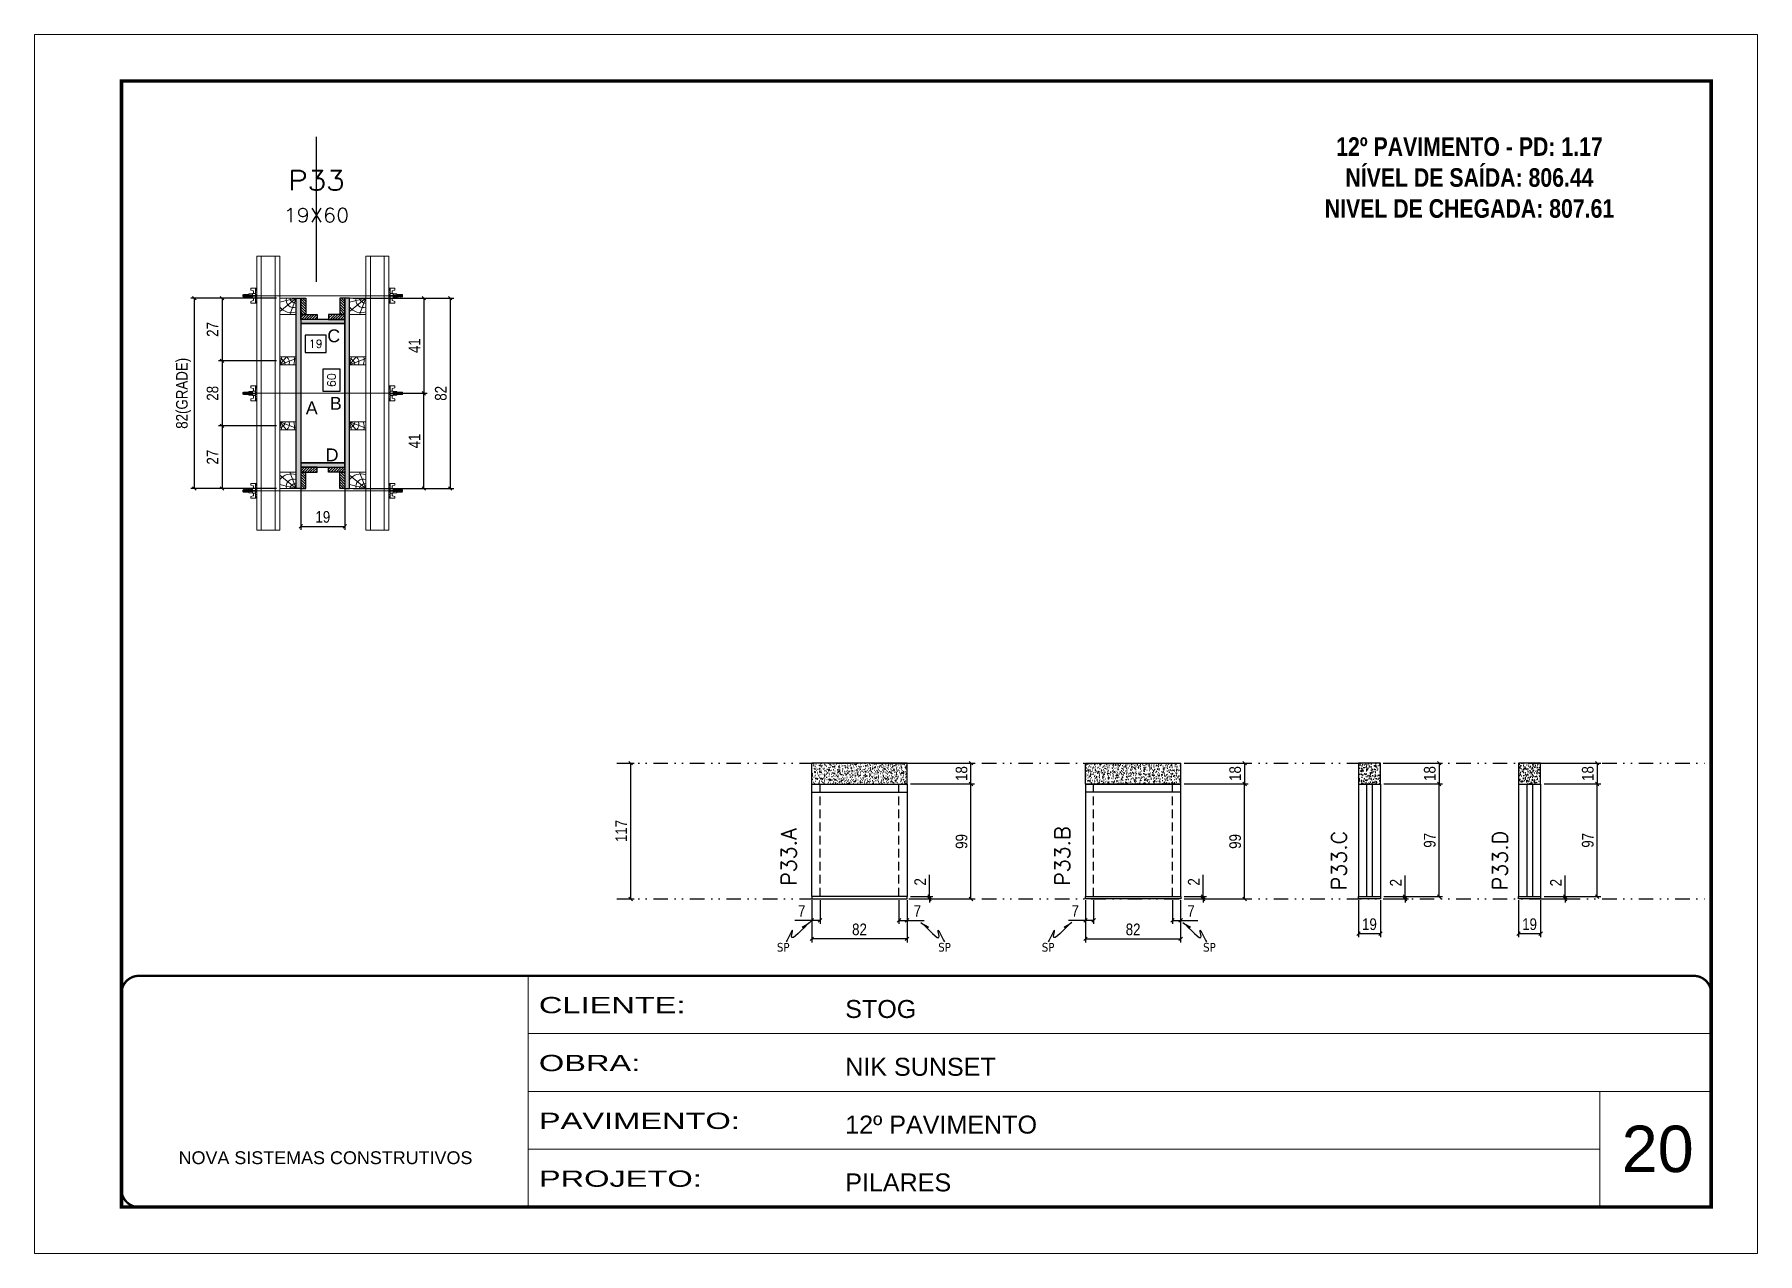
# Model space of a CAD drawing. Extents: x 808 to 7089, y -98 to 17032.
# Drawn here: x 5577 to 7062, y 11388 to 12438 of the extents above; entities that cross this region are included whole.
import ezdxf
from ezdxf.enums import TextEntityAlignment as Align

# ---------------------------------------------------------------- set-up
doc = ezdxf.new("R2010")
doc.units = 0
for name, pattern in [('CONTINUO', [0]), ('DASHED', [0.75, 0.5, -0.25]), ('DIVIDE2', [0.625, 0.25, -0.125, 0, -0.125, 0, -0.125]), ('HIDDEN', [0.375, 0.25, -0.125])]:
    doc.linetypes.add(name, pattern=pattern)
for name, color, linetype, lineweight in [('CARIMBO', 255, 'Continuous', 9), ('Folhas', 255, 'Continuous', 9), ('Hachura', 251, 'Continuous', 9), ('Madeira', 126, 'Continuous', 18), ('Perfil Metálico', 224, 'Continuous', 18), ('SARRAFO DE PRESSAO', 251, 'DASHED', 9), ('Texto Seção', 7, 'Continuous', 15)]:
    doc.layers.add(name, color=color, linetype=linetype, lineweight=lineweight)
for name, color, linetype in [('CHAPA', 1, 'Continuous'), ('COTA', 241, 'Continuous'), ('MEIO_PONT', 93, 'Continuous'), ('NOMENCLATURA', 7, 'Continuous'), ('Nível', 160, 'Continuous'), ('Painéis', 200, 'Continuous'), ('SARR_2.2x7', 40, 'Continuous'), ('SARRAFO', 251, 'Continuous'), ('Sarrafo de Pressão', 42, 'HIDDEN'), ('texto', 7, 'Continuous'), ('Texto de Titulo', 7, 'Continuous'), ('Texto Qtd Sarr', 242, 'Continuous'), ('TEXTO_GERAL', 7, 'Continuous')]:
    doc.layers.add(name, color=color, linetype=linetype)
doc.styles.add('ARIAL', font='arial.ttf')
doc.styles.add('COTA TECNICA', font='techl___.ttf', dxfattribs={"height": 10})
doc.styles.add('COTA TECNICA 2X', font='techl___.ttf', dxfattribs={"height": 10})
doc.styles.add('COTA TECNICA-50', font='techl___.ttf', dxfattribs={"height": 10})
doc.styles.add('REGUA-120', font='ROMANS.shx', dxfattribs={"height": 15})
doc.styles.add('ROMANC', font='techb___.ttf', dxfattribs={"height": 2.5})
doc.styles.add('ROMANS', font='romans.shx')
doc.styles.get("Standard").update_dxf_attribs({"font": 'arial.ttf'})
doc.styles.add('Tecnologia', font='')
doc.styles.get('Tecnologia').set_extended_font_data('Forgotten Futurist')
doc.dimstyles.new('COTA PAINEL-50', dxfattribs={"dimtxt": 10, "dimasz": 3, "dimexe": 3, "dimexo": 3, "dimgap": 3, "dimtad": 1, "dimdec": 1, "dimzin": 12, "dimdsep": 46, "dimtxsty": 'COTA TECNICA-50', "dimblk1": 'OBLIQUE', "dimblk2": 'OBLIQUE', "dimsah": 1, "dimcen": 0.9, "dimclrd": 4, "dimclre": 4, "dimclrt": 240, "dimadec": 1, "dimazin": 3, "dimtfac": 1, "dimtdec": 1, "dimtmove": 0, "dimatfit": 3, "dimfxl": 1, "dimtolj": 1, "dimtzin": 12, "dimarcsym": 0})
doc.dimstyles.new('PAINEL', dxfattribs={"dimtxt": 10, "dimasz": 3, "dimexe": 3, "dimexo": 3, "dimgap": 3, "dimtad": 1, "dimdec": 1, "dimzin": 12, "dimdsep": 46, "dimtxsty": 'COTA TECNICA', "dimblk1": 'OBLIQUE', "dimblk2": 'OBLIQUE', "dimsah": 1, "dimcen": 0.9, "dimclrd": 4, "dimclre": 4, "dimclrt": 240, "dimadec": 1, "dimazin": 3, "dimtfac": 1, "dimtdec": 1, "dimtmove": 0, "dimatfit": 3, "dimfxl": 1, "dimtolj": 1, "dimtzin": 12, "dimarcsym": 0})
doc.dimstyles.new('SECAO PILAR', dxfattribs={"dimtxt": 10, "dimasz": 3, "dimexe": 3, "dimexo": 3, "dimgap": 3, "dimtad": 1, "dimdec": 1, "dimlfac": 0.5, "dimzin": 12, "dimdsep": 46, "dimtxsty": 'COTA TECNICA 2X', "dimblk1": 'OBLIQUE', "dimblk2": 'OBLIQUE', "dimsah": 1, "dimcen": 0.9, "dimclrd": 256, "dimclre": 256, "dimclrt": 256, "dimadec": 1, "dimazin": 3, "dimtfac": 1, "dimtdec": 1, "dimtmove": 0, "dimatfit": 3, "dimfxl": 1, "dimtolj": 1, "dimtzin": 12, "dimarcsym": 0})
doc.dimstyles.new('SECÇÃO 2', dxfattribs={"dimtxt": 7, "dimasz": 6, "dimexe": 0.18, "dimexo": 2, "dimgap": -4, "dimtad": 3, "dimdec": 1, "dimlfac": 0.5, "dimzin": 12, "dimdsep": 46, "dimtxsty": 'ROMANS', "dimblk": 'ARCHTICK', "dimcen": 0.09, "dimse1": 1, "dimse2": 1, "dimsd1": 1, "dimsd2": 1, "dimclrd": 180, "dimclre": 5, "dimclrt": 1, "dimadec": 0, "dimazin": 3, "dimtfac": 1, "dimtdec": 1, "dimtofl": 0, "dimtmove": 0, "dimatfit": 3, "dimldrblk": 'ARCHTICK', "dimfxl": 1, "dimtolj": 1, "dimtzin": 0, "dimarcsym": 0})
doc.dimstyles.get("Standard").update_dxf_attribs({"dimtxt": 0.18, "dimasz": 0.18, "dimexe": 0.18, "dimexo": 0.0625, "dimgap": 0.09, "dimtad": 0, "dimtih": 1, "dimtoh": 1, "dimdec": 4, "dimzin": 0, "dimdsep": 46, "dimtxsty": 'Standard', "dimcen": 0.09, "dimadec": 0, "dimazin": 0, "dimtfac": 1, "dimtdec": 4, "dimtofl": 0, "dimtmove": 0, "dimatfit": 3, "dimfxl": 1, "dimtolj": 1, "dimtzin": 0, "dimarcsym": 0})
pattern_1 = [(135, (-17085.2216, 21550.0665), (-1.12253202, -1.12253202), [])]
pattern_2 = [(135, (-17085.2216, 21335.0665), (-1.12253202, -1.12253202), [])]
pattern_3 = [(45, (15309.1384, 34956.9228), (-1.12253202, 1.12253202), [])]
pattern_4 = [(45, (15309.1384, 34976.9228), (-1.12253202, 1.12253202), [])]

msp = doc.modelspace()

# ---------------------------------------------------------------- texts
at = {"layer": 'CARIMBO', "style": 'ARIAL'}
msp.add_text('20', height=40, dxfattribs=at).set_placement((6944.53, 11458.32))
at = {"layer": 'NOMENCLATURA', "color": 2, "insert": (6813.41, 12376.32), "char_height": 16, "attachment_point": 2, "style": 'ROMANC'}
msp.add_mtext_dynamic_manual_height_columns('\\P12º PAVIMENTO - PD: 1.17\\PNÍVEL DE SAÍDA: 806.44\\PNIVEL DE CHEGADA: 807.61', width=328.3607, gutter_width=1, heights=[0], dxfattribs=at)
at = {"layer": 'texto', "color": 0, "char_height": 7.5, "attachment_point": 5}
for insert in [(6221.97, 11651.91), (6360.99, 11651.91), (6450.26, 11651.91), (6589.29, 11651.91)]:
    msp.add_mtext('{\\fTahoma|b0|i0|c0|p34;\\C4;SP}', dxfattribs=dict(at, insert=insert))
at = {"layer": 'Texto Seção', "char_height": 13, "width": 285.3299, "attachment_point": 7, "rotation": 90, "style": 'REGUA-120'}
for s, insert in [('P33.A', (6233.28, 11704.84)), ('P33.B', (6469.04, 11704.84)), ('P33.C', (6707.43, 11701)), ('\\pxt4;P33.D', (6846.25, 11701))]:
    msp.add_mtext(s, dxfattribs=dict(at, insert=insert))
at = {"layer": 'TEXTO_GERAL', "style": 'ARIAL'}
for s, p in [('C', (5834.59, 12178.62)), ('A', (5815.64, 12116.56)), ('B', (5836.36, 12120.48)), ('D', (5833.19, 12076.11))]:
    msp.add_text(s, height=11, dxfattribs=at).set_placement(p, align=Align.MIDDLE_CENTER)

# ---------------------------------------------------------------- blocks, each defined once
blk = doc.blocks.new('9999999999')
at = {"color": 30, "linetype": 'CONTINUO'}
for p, q in [((98564.6, 34230.2), (98564.6, 34429.4)), ((98564.6, 34379.6), (99584, 34379.6)), ((98564.6, 34329.8), (99488, 34329.8)), ((99584, 34329.8), (99488, 34329.8)), ((99488, 34329.8), (99488, 34230.2)), ((98564.6, 34280), (99488, 34280))]:
    blk.add_line(p, q, dxfattribs=at)
at = {"color": 30, "linetype": 'CONTINUO', "const_width": 2}
blk.add_lwpolyline([(99584, 34230.2), (99584, 34414.4, 0.414214), (99569, 34429.4), (98229, 34429.4, 0.414214), (98214, 34414.4), (98214, 34245.2, 0.414214), (98229, 34230.2), (99584, 34230.2)], format="xyb", dxfattribs=at)
at = {"layer": 'Folhas'}
blk.add_lwpolyline([(98139, 34190.2), (99624, 34190.2), (99624, 35240.2), (98139, 35240.2)], close=True, dxfattribs=at)
at = {"layer": 'Folhas', "color": 30, "const_width": 3}
blk.add_lwpolyline([(98214, 34230.2), (99584, 34230.2), (99584, 35200.2), (98214, 35200.2)], close=True, dxfattribs=at)
at = {"color": 7, "linetype": 'Continuous', "ltscale": 5, "style": 'ARIAL'}
for s, height, p in [('STOG', 15.48, (98837.7, 34393.1)), ('NIK SUNSET', 15.48, (98837.7, 34343.3)), ('12º PAVIMENTO', 15.483, (98837.7, 34293.5)), ('NOVA SISTEMAS CONSTRUTIVOS', 11.059, (98263.2, 34267.2)), ('PILARES', 15.48, (98837.7, 34243.7))]:
    blk.add_text(s, height=height, dxfattribs=at).set_placement(p)
at = {"layer": 'Folhas', "color": 7, "style": 'Tecnologia', "width": 1.5}
for s, p in [('CLIENTE:', (98573.7, 34397.2)), ('OBRA:', (98573.7, 34347.3)), ('PAVIMENTO:', (98573.7, 34297.5)), ('PROJETO:', (98573.7, 34247.7))]:
    blk.add_text(s, height=14, dxfattribs=at).set_placement(p)
blk = doc.blocks.new('_Oblique')
at = {"color": 0, "linetype": 'ByBlock', "lineweight": -2}
blk.add_line((-0.5, -0.5), (0.5, 0.5), dxfattribs=at)
blk = doc.blocks.new('*D1631')
at = {"layer": 'COTA', "color": 4, "lineweight": -2, "transparency": 16777216}
for p, q in [((6081.7, 11810.6), (6093.5, 11810.6)), ((6090.5, 11693.6), (6090.5, 11810.6)), ((6081.7, 11693.6), (6093.5, 11693.6))]:
    blk.add_line(p, q, dxfattribs=at)
at = {"layer": 'Defpoints', "color": 0, "transparency": 16777216}
for p in [(6078.7, 11810.6), (6090.5, 11810.6), (6078.7, 11693.6)]:
    blk.add_point(p, dxfattribs=at)
at = {"layer": 'COTA', "color": 4, "lineweight": -2, "transparency": 16777216, "xscale": 3, "yscale": 3, "zscale": 3}
for p, rotation in [((6090.5, 11810.6), 90), ((6090.5, 11693.6), 270)]:
    blk.add_blockref('_Oblique', p, dxfattribs=dict(at, rotation=rotation))
at = {"layer": 'COTA', "color": 240, "transparency": 16777216, "insert": (6082.4, 11752.1), "char_height": 10, "attachment_point": 5, "rotation": 90, "style": 'COTA TECNICA-50'}
blk.add_mtext('\\A1;117', dxfattribs=at)
blk = doc.blocks.new('*D1613')
at = {"layer": 'COTA', "color": 4, "lineweight": -2, "transparency": 16777216}
for p, q in [((6246.7, 11692.6), (6246.7, 11656.2)), ((6328.7, 11692.6), (6328.7, 11656.2)), ((6328.7, 11659.2), (6246.7, 11659.2))]:
    blk.add_line(p, q, dxfattribs=at)
at = {"layer": 'Defpoints', "color": 0, "transparency": 16777216}
for p in [(6246.7, 11695.6), (6328.7, 11695.6), (6246.7, 11659.2)]:
    blk.add_point(p, dxfattribs=at)
at = {"layer": 'COTA', "color": 4, "lineweight": -2, "transparency": 16777216, "xscale": 3, "yscale": 3, "zscale": 3, "rotation": 180}
blk.add_blockref('_Oblique', (6246.7, 11659.2), dxfattribs=at)
at = {"layer": 'COTA', "color": 4, "lineweight": -2, "transparency": 16777216, "xscale": 3, "yscale": 3, "zscale": 3}
blk.add_blockref('_Oblique', (6328.7, 11659.2), dxfattribs=at)
at = {"layer": 'COTA', "color": 240, "transparency": 16777216, "insert": (6287.7, 11667.3), "char_height": 10, "attachment_point": 5, "style": 'COTA TECNICA'}
blk.add_mtext('\\A1;82', dxfattribs=at)
blk = doc.blocks.new('*D1614')
at = {"layer": 'COTA', "color": 4, "lineweight": -2, "transparency": 16777216}
for p, q in [((6321.7, 11692.6), (6321.7, 11672.1)), ((6328.7, 11690.6), (6328.7, 11672.1)), ((6321.7, 11675.1), (6328.7, 11675.1)), ((6328.7, 11675.1), (6343.5, 11675.1))]:
    blk.add_line(p, q, dxfattribs=at)
at = {"layer": 'Defpoints', "color": 0, "transparency": 16777216}
for p in [(6321.7, 11695.6), (6328.7, 11693.6), (6328.7, 11675.1)]:
    blk.add_point(p, dxfattribs=at)
at = {"layer": 'COTA', "color": 4, "lineweight": -2, "transparency": 16777216, "xscale": 3, "yscale": 3, "zscale": 3, "rotation": 180}
blk.add_blockref('_Oblique', (6321.7, 11675.1), dxfattribs=at)
at = {"layer": 'COTA', "color": 4, "lineweight": -2, "transparency": 16777216, "xscale": 3, "yscale": 3, "zscale": 3}
blk.add_blockref('_Oblique', (6328.7, 11675.1), dxfattribs=at)
at = {"layer": 'COTA', "color": 240, "transparency": 16777216, "insert": (6337.6, 11683.2), "char_height": 10, "attachment_point": 5, "style": 'COTA TECNICA-50'}
blk.add_mtext('\\A1;7', dxfattribs=at)
blk = doc.blocks.new('*D1615')
at = {"layer": 'COTA', "color": 4, "lineweight": -2, "transparency": 16777216}
for p, q in [((6246.7, 11690.6), (6246.7, 11672.1)), ((6253.7, 11692.6), (6253.7, 11672.1)), ((6246.7, 11675.1), (6232, 11675.1)), ((6253.7, 11675.1), (6246.7, 11675.1))]:
    blk.add_line(p, q, dxfattribs=at)
at = {"layer": 'Defpoints', "color": 0, "transparency": 16777216}
for p in [(6246.7, 11693.6), (6253.7, 11695.6), (6246.7, 11675.1)]:
    blk.add_point(p, dxfattribs=at)
at = {"layer": 'COTA', "color": 4, "lineweight": -2, "transparency": 16777216, "xscale": 3, "yscale": 3, "zscale": 3, "rotation": 180}
blk.add_blockref('_Oblique', (6246.7, 11675.1), dxfattribs=at)
at = {"layer": 'COTA', "color": 4, "lineweight": -2, "transparency": 16777216, "xscale": 3, "yscale": 3, "zscale": 3}
blk.add_blockref('_Oblique', (6253.7, 11675.1), dxfattribs=at)
at = {"layer": 'COTA', "color": 240, "transparency": 16777216, "insert": (6237.9, 11683.2), "char_height": 10, "attachment_point": 5, "style": 'COTA TECNICA-50'}
blk.add_mtext('\\A1;7', dxfattribs=at)
blk = doc.blocks.new('*D1616')
at = {"layer": 'COTA', "color": 4, "linetype": 'ByBlock', "lineweight": -2, "transparency": 16777216}
for p, q in [((6331.7, 11792.6), (6386.8, 11792.6)), ((6383.8, 11693.6), (6383.8, 11792.6)), ((6331.7, 11693.6), (6386.8, 11693.6))]:
    blk.add_line(p, q, dxfattribs=at)
at = {"layer": 'Defpoints', "color": 0, "linetype": 'ByBlock', "transparency": 16777216}
for p in [(6328.7, 11792.6), (6383.8, 11792.6), (6328.7, 11693.6)]:
    blk.add_point(p, dxfattribs=at)
at = {"layer": 'COTA', "color": 4, "linetype": 'ByBlock', "lineweight": -2, "transparency": 16777216, "xscale": 3, "yscale": 3, "zscale": 3}
for p, rotation in [((6383.8, 11792.6), 90), ((6383.8, 11693.6), 270)]:
    blk.add_blockref('_Oblique', p, dxfattribs=dict(at, rotation=rotation))
at = {"layer": 'COTA', "color": 240, "linetype": 'ByBlock', "transparency": 16777216, "insert": (6375.7, 11743.1), "char_height": 10, "attachment_point": 5, "rotation": 90, "style": 'COTA TECNICA'}
blk.add_mtext('\\A1;99', dxfattribs=at)
blk = doc.blocks.new('*D1617')
at = {"layer": 'COTA', "color": 4, "lineweight": -2, "transparency": 16777216}
for p, q in [((6348, 11695.6), (6348, 11714.4)), ((6331.7, 11695.6), (6351, 11695.6)), ((6331.7, 11693.6), (6351, 11693.6)), ((6348, 11693.6), (6348, 11695.6)), ((6348, 11693.6), (6348, 11690.6))]:
    blk.add_line(p, q, dxfattribs=at)
at = {"layer": 'Defpoints', "color": 0, "transparency": 16777216}
for p in [(6328.7, 11695.6), (6328.7, 11693.6), (6348, 11693.6)]:
    blk.add_point(p, dxfattribs=at)
at = {"layer": 'COTA', "color": 4, "lineweight": -2, "transparency": 16777216, "xscale": 3, "yscale": 3, "zscale": 3}
for p, rotation in [((6348, 11695.6), 270), ((6348, 11693.6), 90)]:
    blk.add_blockref('_Oblique', p, dxfattribs=dict(at, rotation=rotation))
at = {"layer": 'COTA', "color": 240, "transparency": 16777216, "insert": (6340, 11708.3), "char_height": 10, "attachment_point": 5, "rotation": 90, "style": 'COTA TECNICA-50'}
blk.add_mtext('\\A1;2', dxfattribs=at)
blk = doc.blocks.new('*D1618')
at = {"layer": 'COTA', "color": 4, "linetype": 'ByBlock', "lineweight": -2, "transparency": 16777216}
for p, q in [((6331.7, 11792.6), (6386.8, 11792.6)), ((6383.8, 11693.6), (6383.8, 11792.6)), ((6331.7, 11693.6), (6386.8, 11693.6))]:
    blk.add_line(p, q, dxfattribs=at)
at = {"layer": 'Defpoints', "color": 0, "linetype": 'ByBlock', "transparency": 16777216}
for p in [(6328.7, 11792.6), (6383.8, 11792.6), (6328.7, 11693.6)]:
    blk.add_point(p, dxfattribs=at)
at = {"layer": 'COTA', "color": 4, "linetype": 'ByBlock', "lineweight": -2, "transparency": 16777216, "xscale": 3, "yscale": 3, "zscale": 3}
for p, rotation in [((6383.8, 11792.6), 90), ((6383.8, 11693.6), 270)]:
    blk.add_blockref('_Oblique', p, dxfattribs=dict(at, rotation=rotation))
at = {"layer": 'COTA', "color": 240, "linetype": 'ByBlock', "transparency": 16777216, "insert": (6375.7, 11743.1), "char_height": 10, "attachment_point": 5, "rotation": 90, "style": 'COTA TECNICA'}
blk.add_mtext('\\A1;99', dxfattribs=at)
blk = doc.blocks.new('*D1619')
at = {"layer": 'COTA', "color": 4, "lineweight": -2, "transparency": 16777216}
for p, q in [((6855.7, 11692.6), (6855.7, 11660.7)), ((6874.7, 11692.6), (6874.7, 11660.7)), ((6855.7, 11663.7), (6874.7, 11663.7))]:
    blk.add_line(p, q, dxfattribs=at)
at = {"layer": 'Defpoints', "color": 0, "transparency": 16777216}
for p in [(6855.7, 11695.6), (6874.7, 11695.6), (6874.7, 11663.7)]:
    blk.add_point(p, dxfattribs=at)
at = {"layer": 'COTA', "color": 4, "lineweight": -2, "transparency": 16777216, "xscale": 3, "yscale": 3, "zscale": 3, "rotation": 180}
blk.add_blockref('_Oblique', (6855.7, 11663.7), dxfattribs=at)
at = {"layer": 'COTA', "color": 4, "lineweight": -2, "transparency": 16777216, "xscale": 3, "yscale": 3, "zscale": 3}
blk.add_blockref('_Oblique', (6874.7, 11663.7), dxfattribs=at)
at = {"layer": 'COTA', "color": 240, "transparency": 16777216, "insert": (6865.2, 11671.8), "char_height": 10, "attachment_point": 5, "style": 'COTA TECNICA'}
blk.add_mtext('\\A1;19', dxfattribs=at)
blk = doc.blocks.new('*D1620')
at = {"layer": 'COTA', "color": 4, "lineweight": -2, "transparency": 16777216}
for p, q in [((6895.9, 11695.6), (6895.9, 11713.7)), ((6877.7, 11695.6), (6898.9, 11695.6)), ((6877.7, 11693.6), (6898.9, 11693.6)), ((6895.9, 11693.6), (6895.9, 11695.6)), ((6895.9, 11693.6), (6895.9, 11690.6))]:
    blk.add_line(p, q, dxfattribs=at)
at = {"layer": 'Defpoints', "color": 0, "transparency": 16777216}
for p in [(6874.7, 11695.6), (6874.7, 11693.6), (6895.9, 11695.6)]:
    blk.add_point(p, dxfattribs=at)
at = {"layer": 'COTA', "color": 4, "lineweight": -2, "transparency": 16777216, "xscale": 3, "yscale": 3, "zscale": 3}
for p, rotation in [((6895.9, 11695.6), 270), ((6895.9, 11693.6), 90)]:
    blk.add_blockref('_Oblique', p, dxfattribs=dict(at, rotation=rotation))
at = {"layer": 'COTA', "color": 240, "transparency": 16777216, "insert": (6887.9, 11707.6), "char_height": 10, "attachment_point": 5, "rotation": 90, "style": 'COTA TECNICA-50'}
blk.add_mtext('\\A1;2', dxfattribs=at)
blk = doc.blocks.new('*D1632')
at = {"layer": 'COTA', "color": 4, "linetype": 'ByBlock', "lineweight": -2, "transparency": 16777216}
for p, q in [((6877.7, 11810.6), (6926.5, 11810.6)), ((6923.5, 11810.6), (6923.5, 11792.6)), ((6877.7, 11792.6), (6926.5, 11792.6))]:
    blk.add_line(p, q, dxfattribs=at)
at = {"layer": 'Defpoints', "color": 0, "linetype": 'ByBlock', "transparency": 16777216}
for p in [(6874.7, 11810.6), (6874.7, 11792.6), (6923.5, 11792.6)]:
    blk.add_point(p, dxfattribs=at)
at = {"layer": 'COTA', "color": 4, "linetype": 'ByBlock', "lineweight": -2, "transparency": 16777216, "xscale": 3, "yscale": 3, "zscale": 3}
for p, rotation in [((6923.5, 11810.6), 90), ((6923.5, 11792.6), 270)]:
    blk.add_blockref('_Oblique', p, dxfattribs=dict(at, rotation=rotation))
at = {"layer": 'COTA', "color": 240, "linetype": 'ByBlock', "transparency": 16777216, "insert": (6915.4, 11801.6), "char_height": 10, "attachment_point": 5, "rotation": 90, "style": 'COTA TECNICA'}
blk.add_mtext('\\A1;18', dxfattribs=at)
blk = doc.blocks.new('*D1621')
at = {"layer": 'COTA', "color": 4, "lineweight": -2, "transparency": 16777216}
for p, q in [((6877.7, 11792.6), (6926.5, 11792.6)), ((6923.5, 11695.6), (6923.5, 11792.6)), ((6877.7, 11695.6), (6926.5, 11695.6))]:
    blk.add_line(p, q, dxfattribs=at)
at = {"layer": 'Defpoints', "color": 0, "transparency": 16777216}
for p in [(6874.7, 11792.6), (6923.5, 11792.6), (6874.7, 11695.6)]:
    blk.add_point(p, dxfattribs=at)
at = {"layer": 'COTA', "color": 4, "lineweight": -2, "transparency": 16777216, "xscale": 3, "yscale": 3, "zscale": 3}
for p, rotation in [((6923.5, 11792.6), 90), ((6923.5, 11695.6), 270)]:
    blk.add_blockref('_Oblique', p, dxfattribs=dict(at, rotation=rotation))
at = {"layer": 'COTA', "color": 240, "transparency": 16777216, "insert": (6915.4, 11744.1), "char_height": 10, "attachment_point": 5, "rotation": 90, "style": 'COTA TECNICA-50'}
blk.add_mtext('\\A1;97', dxfattribs=at)
blk = doc.blocks.new('*D1622')
at = {"layer": 'COTA', "color": 4, "lineweight": -2, "transparency": 16777216}
for p, q in [((6482.5, 11692.6), (6482.5, 11656.2)), ((6564.5, 11692.6), (6564.5, 11656.2)), ((6482.5, 11659.2), (6564.5, 11659.2))]:
    blk.add_line(p, q, dxfattribs=at)
at = {"layer": 'Defpoints', "color": 0, "transparency": 16777216}
for p in [(6482.5, 11695.6), (6564.5, 11695.6), (6564.5, 11659.2)]:
    blk.add_point(p, dxfattribs=at)
at = {"layer": 'COTA', "color": 4, "lineweight": -2, "transparency": 16777216, "xscale": 3, "yscale": 3, "zscale": 3, "rotation": 180}
blk.add_blockref('_Oblique', (6482.5, 11659.2), dxfattribs=at)
at = {"layer": 'COTA', "color": 4, "lineweight": -2, "transparency": 16777216, "xscale": 3, "yscale": 3, "zscale": 3}
blk.add_blockref('_Oblique', (6564.5, 11659.2), dxfattribs=at)
at = {"layer": 'COTA', "color": 240, "transparency": 16777216, "insert": (6523.5, 11667.3), "char_height": 10, "attachment_point": 5, "style": 'COTA TECNICA'}
blk.add_mtext('\\A1;82', dxfattribs=at)
blk = doc.blocks.new('*D1623')
at = {"layer": 'COTA', "color": 4, "lineweight": -2, "transparency": 16777216}
for p, q in [((6482.5, 11690.6), (6482.5, 11672.1)), ((6489.5, 11692.6), (6489.5, 11672.1)), ((6482.5, 11675.1), (6467.8, 11675.1)), ((6489.5, 11675.1), (6482.5, 11675.1))]:
    blk.add_line(p, q, dxfattribs=at)
at = {"layer": 'Defpoints', "color": 0, "transparency": 16777216}
for p in [(6482.5, 11693.6), (6489.5, 11695.6), (6482.5, 11675.1)]:
    blk.add_point(p, dxfattribs=at)
at = {"layer": 'COTA', "color": 4, "lineweight": -2, "transparency": 16777216, "xscale": 3, "yscale": 3, "zscale": 3, "rotation": 180}
blk.add_blockref('_Oblique', (6482.5, 11675.1), dxfattribs=at)
at = {"layer": 'COTA', "color": 4, "lineweight": -2, "transparency": 16777216, "xscale": 3, "yscale": 3, "zscale": 3}
blk.add_blockref('_Oblique', (6489.5, 11675.1), dxfattribs=at)
at = {"layer": 'COTA', "color": 240, "transparency": 16777216, "insert": (6473.6, 11683.2), "char_height": 10, "attachment_point": 5, "style": 'COTA TECNICA-50'}
blk.add_mtext('\\A1;7', dxfattribs=at)
blk = doc.blocks.new('*D1624')
at = {"layer": 'COTA', "color": 4, "lineweight": -2, "transparency": 16777216}
for p, q in [((6557.5, 11692.6), (6557.5, 11672.1)), ((6564.5, 11690.6), (6564.5, 11672.1)), ((6557.5, 11675.1), (6564.5, 11675.1)), ((6564.5, 11675.1), (6579.2, 11675.1))]:
    blk.add_line(p, q, dxfattribs=at)
at = {"layer": 'Defpoints', "color": 0, "transparency": 16777216}
for p in [(6557.5, 11695.6), (6564.5, 11693.6), (6564.5, 11675.1)]:
    blk.add_point(p, dxfattribs=at)
at = {"layer": 'COTA', "color": 4, "lineweight": -2, "transparency": 16777216, "xscale": 3, "yscale": 3, "zscale": 3, "rotation": 180}
blk.add_blockref('_Oblique', (6557.5, 11675.1), dxfattribs=at)
at = {"layer": 'COTA', "color": 4, "lineweight": -2, "transparency": 16777216, "xscale": 3, "yscale": 3, "zscale": 3}
blk.add_blockref('_Oblique', (6564.5, 11675.1), dxfattribs=at)
at = {"layer": 'COTA', "color": 240, "transparency": 16777216, "insert": (6573.4, 11683.2), "char_height": 10, "attachment_point": 5, "style": 'COTA TECNICA-50'}
blk.add_mtext('\\A1;7', dxfattribs=at)
blk = doc.blocks.new('*D1625')
at = {"layer": 'COTA', "color": 4, "linetype": 'ByBlock', "lineweight": -2, "transparency": 16777216}
for p, q in [((6567.5, 11792.6), (6622.6, 11792.6)), ((6619.6, 11693.6), (6619.6, 11792.6)), ((6567.5, 11693.6), (6622.6, 11693.6))]:
    blk.add_line(p, q, dxfattribs=at)
at = {"layer": 'Defpoints', "color": 0, "linetype": 'ByBlock', "transparency": 16777216}
for p in [(6564.5, 11792.6), (6619.6, 11792.6), (6564.5, 11693.6)]:
    blk.add_point(p, dxfattribs=at)
at = {"layer": 'COTA', "color": 4, "linetype": 'ByBlock', "lineweight": -2, "transparency": 16777216, "xscale": 3, "yscale": 3, "zscale": 3}
for p, rotation in [((6619.6, 11792.6), 90), ((6619.6, 11693.6), 270)]:
    blk.add_blockref('_Oblique', p, dxfattribs=dict(at, rotation=rotation))
at = {"layer": 'COTA', "color": 240, "linetype": 'ByBlock', "transparency": 16777216, "insert": (6611.5, 11743.1), "char_height": 10, "attachment_point": 5, "rotation": 90, "style": 'COTA TECNICA'}
blk.add_mtext('\\A1;99', dxfattribs=at)
blk = doc.blocks.new('*D1626')
at = {"layer": 'COTA', "color": 4, "lineweight": -2, "transparency": 16777216}
for p, q in [((6583.8, 11695.6), (6583.8, 11714.4)), ((6567.5, 11695.6), (6586.8, 11695.6)), ((6567.5, 11693.6), (6586.8, 11693.6)), ((6583.8, 11693.6), (6583.8, 11695.6)), ((6583.8, 11693.6), (6583.8, 11690.6))]:
    blk.add_line(p, q, dxfattribs=at)
at = {"layer": 'Defpoints', "color": 0, "transparency": 16777216}
for p in [(6564.5, 11695.6), (6564.5, 11693.6), (6583.8, 11693.6)]:
    blk.add_point(p, dxfattribs=at)
at = {"layer": 'COTA', "color": 4, "lineweight": -2, "transparency": 16777216, "xscale": 3, "yscale": 3, "zscale": 3}
for p, rotation in [((6583.8, 11695.6), 270), ((6583.8, 11693.6), 90)]:
    blk.add_blockref('_Oblique', p, dxfattribs=dict(at, rotation=rotation))
at = {"layer": 'COTA', "color": 240, "transparency": 16777216, "insert": (6575.8, 11708.3), "char_height": 10, "attachment_point": 5, "rotation": 90, "style": 'COTA TECNICA-50'}
blk.add_mtext('\\A1;2', dxfattribs=at)
blk = doc.blocks.new('*D1627')
at = {"layer": 'COTA', "color": 4, "linetype": 'ByBlock', "lineweight": -2, "transparency": 16777216}
for p, q in [((6567.5, 11792.6), (6622.6, 11792.6)), ((6619.6, 11693.6), (6619.6, 11792.6)), ((6567.5, 11693.6), (6622.6, 11693.6))]:
    blk.add_line(p, q, dxfattribs=at)
at = {"layer": 'Defpoints', "color": 0, "linetype": 'ByBlock', "transparency": 16777216}
for p in [(6564.5, 11792.6), (6619.6, 11792.6), (6564.5, 11693.6)]:
    blk.add_point(p, dxfattribs=at)
at = {"layer": 'COTA', "color": 4, "linetype": 'ByBlock', "lineweight": -2, "transparency": 16777216, "xscale": 3, "yscale": 3, "zscale": 3}
for p, rotation in [((6619.6, 11792.6), 90), ((6619.6, 11693.6), 270)]:
    blk.add_blockref('_Oblique', p, dxfattribs=dict(at, rotation=rotation))
at = {"layer": 'COTA', "color": 240, "linetype": 'ByBlock', "transparency": 16777216, "insert": (6611.5, 11743.1), "char_height": 10, "attachment_point": 5, "rotation": 90, "style": 'COTA TECNICA'}
blk.add_mtext('\\A1;99', dxfattribs=at)
blk = doc.blocks.new('*D1609')
at = {"layer": 'COTA', "color": 4, "lineweight": -2, "transparency": 16777216}
for p, q in [((6717.7, 11692.6), (6717.7, 11660.7)), ((6736.7, 11692.6), (6736.7, 11660.7)), ((6717.7, 11663.7), (6736.7, 11663.7))]:
    blk.add_line(p, q, dxfattribs=at)
at = {"layer": 'Defpoints', "color": 0, "transparency": 16777216}
for p in [(6717.7, 11695.6), (6736.7, 11695.6), (6736.7, 11663.7)]:
    blk.add_point(p, dxfattribs=at)
at = {"layer": 'COTA', "color": 4, "lineweight": -2, "transparency": 16777216, "xscale": 3, "yscale": 3, "zscale": 3, "rotation": 180}
blk.add_blockref('_Oblique', (6717.7, 11663.7), dxfattribs=at)
at = {"layer": 'COTA', "color": 4, "lineweight": -2, "transparency": 16777216, "xscale": 3, "yscale": 3, "zscale": 3}
blk.add_blockref('_Oblique', (6736.7, 11663.7), dxfattribs=at)
at = {"layer": 'COTA', "color": 240, "transparency": 16777216, "insert": (6727.2, 11671.8), "char_height": 10, "attachment_point": 5, "style": 'COTA TECNICA'}
blk.add_mtext('\\A1;19', dxfattribs=at)
blk = doc.blocks.new('*D1610')
at = {"layer": 'COTA', "color": 4, "lineweight": -2, "transparency": 16777216}
for p, q in [((6757.9, 11695.6), (6757.9, 11713.7)), ((6739.7, 11695.6), (6760.9, 11695.6)), ((6739.7, 11693.6), (6760.9, 11693.6)), ((6757.9, 11693.6), (6757.9, 11695.6)), ((6757.9, 11693.6), (6757.9, 11690.6))]:
    blk.add_line(p, q, dxfattribs=at)
at = {"layer": 'Defpoints', "color": 0, "transparency": 16777216}
for p in [(6736.7, 11695.6), (6736.7, 11693.6), (6757.9, 11695.6)]:
    blk.add_point(p, dxfattribs=at)
at = {"layer": 'COTA', "color": 4, "lineweight": -2, "transparency": 16777216, "xscale": 3, "yscale": 3, "zscale": 3}
for p, rotation in [((6757.9, 11695.6), 270), ((6757.9, 11693.6), 90)]:
    blk.add_blockref('_Oblique', p, dxfattribs=dict(at, rotation=rotation))
at = {"layer": 'COTA', "color": 240, "transparency": 16777216, "insert": (6749.9, 11707.6), "char_height": 10, "attachment_point": 5, "rotation": 90, "style": 'COTA TECNICA-50'}
blk.add_mtext('\\A1;2', dxfattribs=at)
blk = doc.blocks.new('*D1629')
at = {"layer": 'COTA', "color": 4, "linetype": 'ByBlock', "lineweight": -2, "transparency": 16777216}
for p, q in [((6739.7, 11810.6), (6790.3, 11810.6)), ((6787.3, 11810.6), (6787.3, 11792.6)), ((6739.7, 11792.6), (6790.3, 11792.6))]:
    blk.add_line(p, q, dxfattribs=at)
at = {"layer": 'Defpoints', "color": 0, "linetype": 'ByBlock', "transparency": 16777216}
for p in [(6736.7, 11810.6), (6736.7, 11792.6), (6787.3, 11792.6)]:
    blk.add_point(p, dxfattribs=at)
at = {"layer": 'COTA', "color": 4, "linetype": 'ByBlock', "lineweight": -2, "transparency": 16777216, "xscale": 3, "yscale": 3, "zscale": 3}
for p, rotation in [((6787.3, 11810.6), 90), ((6787.3, 11792.6), 270)]:
    blk.add_blockref('_Oblique', p, dxfattribs=dict(at, rotation=rotation))
at = {"layer": 'COTA', "color": 240, "linetype": 'ByBlock', "transparency": 16777216, "insert": (6779.2, 11801.6), "char_height": 10, "attachment_point": 5, "rotation": 90, "style": 'COTA TECNICA'}
blk.add_mtext('\\A1;18', dxfattribs=at)
blk = doc.blocks.new('*D1630')
at = {"layer": 'COTA', "color": 4, "lineweight": -2, "transparency": 16777216}
for p, q in [((6739.7, 11792.6), (6790.3, 11792.6)), ((6787.3, 11695.6), (6787.3, 11792.6)), ((6739.7, 11695.6), (6790.3, 11695.6))]:
    blk.add_line(p, q, dxfattribs=at)
at = {"layer": 'Defpoints', "color": 0, "transparency": 16777216}
for p in [(6736.7, 11792.6), (6787.3, 11792.6), (6736.7, 11695.6)]:
    blk.add_point(p, dxfattribs=at)
at = {"layer": 'COTA', "color": 4, "lineweight": -2, "transparency": 16777216, "xscale": 3, "yscale": 3, "zscale": 3}
for p, rotation in [((6787.3, 11792.6), 90), ((6787.3, 11695.6), 270)]:
    blk.add_blockref('_Oblique', p, dxfattribs=dict(at, rotation=rotation))
at = {"layer": 'COTA', "color": 240, "transparency": 16777216, "insert": (6779.2, 11744.1), "char_height": 10, "attachment_point": 5, "rotation": 90, "style": 'COTA TECNICA-50'}
blk.add_mtext('\\A1;97', dxfattribs=at)
blk = doc.blocks.new('*D1611')
at = {"layer": 'COTA', "color": 4, "lineweight": -2, "transparency": 16777216}
for p, q in [((6567.5, 11810.6), (6622.6, 11810.6)), ((6619.6, 11810.6), (6619.6, 11792.6)), ((6567.5, 11792.6), (6622.6, 11792.6))]:
    blk.add_line(p, q, dxfattribs=at)
at = {"layer": 'Defpoints', "color": 0, "transparency": 16777216}
for p in [(6564.5, 11810.6), (6564.5, 11792.6), (6619.6, 11792.6)]:
    blk.add_point(p, dxfattribs=at)
at = {"layer": 'COTA', "color": 4, "lineweight": -2, "transparency": 16777216, "xscale": 3, "yscale": 3, "zscale": 3}
for p, rotation in [((6619.6, 11810.6), 90), ((6619.6, 11792.6), 270)]:
    blk.add_blockref('_Oblique', p, dxfattribs=dict(at, rotation=rotation))
at = {"layer": 'COTA', "color": 240, "transparency": 16777216, "insert": (6611.5, 11801.6), "char_height": 10, "attachment_point": 5, "rotation": 90, "style": 'COTA TECNICA-50'}
blk.add_mtext('\\A1;18', dxfattribs=at)
blk = doc.blocks.new('*D1612')
at = {"layer": 'COTA', "color": 4, "lineweight": -2, "transparency": 16777216}
for p, q in [((6297.7, 11810.6), (6386.8, 11810.6)), ((6383.8, 11792.6), (6383.8, 11810.6)), ((6331.7, 11792.6), (6386.8, 11792.6))]:
    blk.add_line(p, q, dxfattribs=at)
at = {"layer": 'Defpoints', "color": 0, "transparency": 16777216}
for p in [(6294.7, 11810.6), (6383.8, 11810.6), (6328.7, 11792.6)]:
    blk.add_point(p, dxfattribs=at)
at = {"layer": 'COTA', "color": 4, "lineweight": -2, "transparency": 16777216, "xscale": 3, "yscale": 3, "zscale": 3}
for p, rotation in [((6383.8, 11810.6), 90), ((6383.8, 11792.6), 270)]:
    blk.add_blockref('_Oblique', p, dxfattribs=dict(at, rotation=rotation))
at = {"layer": 'COTA', "color": 240, "transparency": 16777216, "insert": (6375.7, 11801.6), "char_height": 10, "attachment_point": 5, "rotation": 90, "style": 'COTA TECNICA-50'}
blk.add_mtext('\\A1;18', dxfattribs=at)
blk = doc.blocks.new('titulo1')
at = {"layer": 'Defpoints', "color": 252, "linetype": 'HIDDEN', "ltscale": 2}
blk.add_line((0, 0), (0, 125), dxfattribs=at)
at = {"layer": 'Defpoints', "style": 'ROMANS', "oblique": 15}
blk.add_attdef('FOLHA', text='', height=10, dxfattribs=at).set_placement((0, 15.6), align=Align.MIDDLE_CENTER)
at = {"layer": 'Texto Qtd Sarr', "color": 3, "style": 'ROMANS', "oblique": 15}
for tag, height, p in [('TITULO', 17, (0, 71.4)), ('SEÇÃO', 12, (0, 41.5))]:
    blk.add_attdef(tag, text='', height=height, dxfattribs=at).set_placement(p, align=Align.MIDDLE_CENTER)
blk = doc.blocks.new('*D1600')
at = {"layer": 'COTA', "color": 180, "lineweight": -2, "transparency": 16777216}
for p, q in [((5840.2, 12149.9), (5825.2, 12149.9)), ((5825.2, 12149.9), (5825.2, 12130.9)), ((5840.2, 12130.9), (5840.2, 12149.9)), ((5825.2, 12130.9), (5840.2, 12130.9))]:
    blk.add_line(p, q, dxfattribs=at)
at = {"layer": 'Defpoints', "color": 0, "transparency": 16777216}
for p in [(5806.2, 12189.1), (5806.2, 12069.1), (5844.2, 12069.1)]:
    blk.add_point(p, dxfattribs=at)
at = {"layer": 'COTA', "color": 1, "transparency": 16777216, "insert": (5832.7, 12140.4), "char_height": 7, "attachment_point": 5, "rotation": 90, "style": 'ROMANS'}
blk.add_mtext('\\A1;60', dxfattribs=at)
blk = doc.blocks.new('_ArchTick')
at = {"color": 0, "linetype": 'ByBlock', "const_width": 0.15}
blk.add_lwpolyline([(-0.5, -0.5), (0.5, 0.5)], dxfattribs=at)
blk = doc.blocks.new('*D1601')
at = {"layer": 'COTA', "color": 180, "lineweight": -2, "transparency": 16777216}
for p, q in [((5828.1, 12179.3), (5810.1, 12179.3)), ((5810.1, 12179.3), (5810.1, 12164.3)), ((5828.1, 12164.3), (5828.1, 12179.3)), ((5810.1, 12164.3), (5828.1, 12164.3))]:
    blk.add_line(p, q, dxfattribs=at)
at = {"layer": 'Defpoints', "color": 0, "transparency": 16777216}
for p in [(5806.2, 12189.1), (5844.2, 12189.1), (5844.2, 12160.3)]:
    blk.add_point(p, dxfattribs=at)
at = {"layer": 'COTA', "color": 1, "transparency": 16777216, "insert": (5819.1, 12171.8), "char_height": 7, "attachment_point": 5, "style": 'ROMANS'}
blk.add_mtext('\\A1;19', dxfattribs=at)
blk = doc.blocks.new('C')
at = {"layer": 'Hachura', "color": 0}
for p, q in [((0, 3.22), (0, -3.22)), ((0.45, 3.22), (0, 3.22)), ((0.46, 3.16), (0, 3.16)), ((0.46, 3.05), (0, 3.05)), ((0.46, 2.88), (0, 2.88)), ((0, 2.75), (0, -1.16)), ((0.46, 2.65), (0, 2.65)), ((0.46, 2.23), (0, 2.23)), ((0.46, 1.51), (0, 1.51)), ((0.39, 0.49), (0.17, 0.49)), ((0.45, -3.23), (0.45, 3.22)), ((0.45, 3.22), (2.58, 3.22)), ((1.74, 0.97), (0.45, 0.97)), ((1.45, 0.1), (0.45, 0.1)), ((1.35, 1.94), (1.35, 0.96)), ((2.58, 2.39), (1.47, 2.09)), ((1.74, -0.97), (1.74, 0.97)), ((1.74, 0.97), (1.74, 0.84)), ((1.74, 0.97), (1.74, 0.84)), ((1.74, 0.84), (3.35, 0.84)), ((3.35, 0.45), (1.74, 0.45)), ((2.58, 3.22), (2.58, 2.39)), ((3.32, 0.84), (3.32, -0.84)), ((3.35, 0.84), (3.35, -0.84)), ((3.68, 0.45), (3.35, 0.45)), ((3.84, -0.52), (3.35, 0.45)), ((3.35, 0.06), (3.67, -0.57)), ((3.68, 0.45), (4.16, -0.52)), ((3.72, 0.5), (4.25, -0.57)), ((4.37, -0.55), (3.83, 0.53)), ((4.15, 0.45), (3.93, 0.45)), ((4.42, -0.52), (3.93, 0.45)), ((4.15, 0.45), (4.26, 0.45)), ((4.26, 0.45), (4.74, -0.52)), ((4.3, 0.5), (4.83, -0.57)), ((4.95, -0.55), (4.41, 0.53)), ((4.51, 0.45), (4.84, 0.45)), ((5, -0.52), (4.51, 0.45)), ((4.84, 0.45), (5.32, -0.52)), ((4.88, 0.5), (5.41, -0.57)), ((5.53, -0.55), (4.99, 0.53)), ((5.58, -0.52), (5.09, 0.45)), ((5.42, 0.45), (5.09, 0.45)), ((5.58, -0.52), (5.09, 0.45)), ((5.42, 0.45), (5.74, -0.19)), ((5.46, 0.5), (5.74, -0.07)), ((5.74, 0.19), (5.57, 0.53)), ((5.74, 0.32), (5.68, 0.45)), ((5.68, 0.45), (5.74, 0.45)), ((5.74, 0.45), (5.9, 0.29)), ((5.74, 0.45), (5.74, -0.52)), ((5.9, -0.36), (5.9, 0.29)), ((0.45, 0), (0, 0)), ((0.46, -1.52), (0, -1.52)), ((0.46, -2.23), (0, -2.23)), ((0.46, -2.65), (0, -2.65)), ((0.46, -2.88), (0, -2.88)), ((0.46, -3.05), (0, -3.05)), ((0.46, -3.16), (0, -3.16)), ((0, -3.22), (2.57, -3.22)), ((0.08, -0.48), (0.29, -0.48)), ((0.29, -0.48), (0.4, -0.48)), ((0.45, 0), (0.45, -0.97)), ((0.45, -0.16), (1.45, -0.16)), ((0.45, -0.65), (0.45, -0.32)), ((0.45, -3.23), (0.45, -0.65)), ((0.45, -0.97), (1.74, -0.97)), ((1.35, -1.94), (1.35, -0.97)), ((2.58, -2.39), (1.47, -2.1)), ((3.35, -0.32), (1.74, -0.32)), ((3.35, -0.84), (1.74, -0.84)), ((2.58, -3.23), (2.58, -2.39)), ((3.35, -0.07), (3.58, -0.52)), ((3.35, -0.52), (3.58, -0.52)), ((3.84, -0.52), (4.16, -0.52)), ((4.42, -0.52), (4.74, -0.52)), ((4.63, -0.52), (4.74, -0.52)), ((5, -0.52), (5.32, -0.52)), ((5.58, -0.52), (5.74, -0.52)), ((5.74, -0.52), (5.9, -0.36)), ((5.74, -0.52), (5.74, -0.52))]:
    blk.add_line(p, q, dxfattribs=at)
for centre, radius, start, end in [((1.52, 1.94), 0.161, 104.74356, 180), ((1.44, -0.03), 0.129, 272.69497, 87.30503), ((3.81, 0.39), 0.143, 25.56881, 154.43119), ((4.39, 0.39), 0.143, 25.56881, 154.43119), ((4.97, 0.39), 0.143, 25.56881, 154.43119), ((5.55, 0.39), 0.143, 25.56881, 154.43119), ((0.17, -0.37), 0.174, 221.74404, 317.85924), ((1.52, -1.94), 0.161, 180, 255.25644), ((3.71, -0.4), 0.174, 222.14076, 318.25596), ((4.29, -0.4), 0.174, 222.14076, 318.25596), ((4.87, -0.4), 0.174, 222.14076, 318.25596), ((5.45, -0.4), 0.174, 222.14076, 318.25596), ((5.61, -0.4), 0.174, 317.85924, 318.25596)]:
    blk.add_arc(centre, radius, start, end, dxfattribs=at)
blk = doc.blocks.new('*D1628')
at = {"layer": 'COTA', "lineweight": -2, "transparency": 16777216}
for p, q in [((5806.2, 12062.5), (5806.2, 12011.5)), ((5844.2, 12062.5), (5844.2, 12011.5)), ((5806.2, 12014.5), (5844.2, 12014.5))]:
    blk.add_line(p, q, dxfattribs=at)
at = {"layer": 'Defpoints', "color": 0, "transparency": 16777216}
for p in [(5806.2, 12065.5), (5844.2, 12065.5), (5844.2, 12014.5)]:
    blk.add_point(p, dxfattribs=at)
at = {"layer": 'COTA', "lineweight": -2, "transparency": 16777216, "xscale": 3, "yscale": 3, "zscale": 3, "rotation": 180}
blk.add_blockref('_Oblique', (5806.2, 12014.5), dxfattribs=at)
at = {"layer": 'COTA', "lineweight": -2, "transparency": 16777216, "xscale": 3, "yscale": 3, "zscale": 3}
blk.add_blockref('_Oblique', (5844.2, 12014.5), dxfattribs=at)
at = {"layer": 'COTA', "transparency": 16777216, "insert": (5825.2, 12022.6), "char_height": 10, "attachment_point": 5, "style": 'COTA TECNICA 2X'}
blk.add_mtext('\\A1;19', dxfattribs=at)
blk = doc.blocks.new('*D1602')
at = {"layer": 'COTA', "lineweight": -2, "transparency": 16777216}
for p, q in [((5785.2, 12211.1), (5711.4, 12211.1)), ((5714.4, 12211.1), (5714.4, 12047.1)), ((5785.2, 12047.1), (5711.4, 12047.1))]:
    blk.add_line(p, q, dxfattribs=at)
at = {"layer": 'Defpoints', "color": 0, "transparency": 16777216}
for p in [(5788.2, 12211.1), (5714.4, 12047.1), (5788.2, 12047.1)]:
    blk.add_point(p, dxfattribs=at)
at = {"layer": 'COTA', "lineweight": -2, "transparency": 16777216, "xscale": 3, "yscale": 3, "zscale": 3}
for p, rotation in [((5714.4, 12211.1), 90), ((5714.4, 12047.1), 270)]:
    blk.add_blockref('_Oblique', p, dxfattribs=dict(at, rotation=rotation))
at = {"layer": 'COTA', "transparency": 16777216, "insert": (5705.2, 12129.1), "char_height": 10, "attachment_point": 5, "rotation": 90, "style": 'COTA TECNICA 2X'}
blk.add_mtext('\\A1;82(GRADE)', dxfattribs=at)
blk = doc.blocks.new('*D1603')
at = {"layer": 'COTA', "lineweight": -2, "transparency": 16777216}
for p, q in [((5785.2, 12101.1), (5735.3, 12101.1)), ((5738.3, 12101.1), (5738.3, 12047.1)), ((5785.2, 12047.1), (5735.3, 12047.1))]:
    blk.add_line(p, q, dxfattribs=at)
at = {"layer": 'Defpoints', "color": 0, "transparency": 16777216}
for p in [(5788.2, 12101.1), (5738.3, 12047.1), (5788.2, 12047.1)]:
    blk.add_point(p, dxfattribs=at)
at = {"layer": 'COTA', "lineweight": -2, "transparency": 16777216, "xscale": 3, "yscale": 3, "zscale": 3}
for p, rotation in [((5738.3, 12101.1), 90), ((5738.3, 12047.1), 270)]:
    blk.add_blockref('_Oblique', p, dxfattribs=dict(at, rotation=rotation))
at = {"layer": 'COTA', "transparency": 16777216, "insert": (5730.2, 12074.1), "char_height": 10, "attachment_point": 5, "rotation": 90, "style": 'COTA TECNICA 2X'}
blk.add_mtext('\\A1;27', dxfattribs=at)
blk = doc.blocks.new('PONTALETE')
at = {"layer": 'Madeira'}
for q in [(2.71, 7), (7, 5.76), (7, 1.74)]:
    blk.add_line((0, 0), q, dxfattribs=at)
blk.add_lwpolyline([(0, 0), (7, 0), (7, 7), (0, 7)], close=True, dxfattribs=at)
for centre, radius, start, end in [((2.04, 0.06), 6.23, 37.28179, 109.09128), ((1.09, 0.9), 3.19, 343.60304, 109.98471), ((-0.21, -0.78), 3.09, 14.63219, 86.0383)]:
    blk.add_arc(centre, radius, start, end, dxfattribs=at)
blk = doc.blocks.new('MEIO PONTALETE')
at = {"layer": 'Madeira'}
for q in [(2.71, 7), (3.5, 2.88), (3.5, 0.87)]:
    blk.add_line((0, 0), q, dxfattribs=at)
blk.add_lwpolyline([(0, 0), (3.5, 0), (3.5, 7), (0, 7)], close=True, dxfattribs=at)
for centre, radius, start, end in [((2.04, 0.06), 6.23, 76.44987, 109.09128), ((1.09, 0.9), 3.19, 40.90626, 109.98471), ((-0.21, -0.78), 3.09, 14.63219, 86.0383)]:
    blk.add_arc(centre, radius, start, end, dxfattribs=at)
blk = doc.blocks.new('*D1604')
at = {"layer": 'COTA', "lineweight": -2, "transparency": 16777216}
for p, q in [((5785.2, 12211.1), (5735.3, 12211.1)), ((5738.3, 12211.1), (5738.3, 12157.1)), ((5785.2, 12157.1), (5735.3, 12157.1))]:
    blk.add_line(p, q, dxfattribs=at)
at = {"layer": 'Defpoints', "color": 0, "transparency": 16777216}
for p in [(5788.2, 12211.1), (5738.3, 12157.1), (5788.2, 12157.1)]:
    blk.add_point(p, dxfattribs=at)
at = {"layer": 'COTA', "lineweight": -2, "transparency": 16777216, "xscale": 3, "yscale": 3, "zscale": 3}
for p, rotation in [((5738.3, 12211.1), 90), ((5738.3, 12157.1), 270)]:
    blk.add_blockref('_Oblique', p, dxfattribs=dict(at, rotation=rotation))
at = {"layer": 'COTA', "transparency": 16777216, "insert": (5730.2, 12184.1), "char_height": 10, "attachment_point": 5, "rotation": 90, "style": 'COTA TECNICA 2X'}
blk.add_mtext('\\A1;27', dxfattribs=at)
blk = doc.blocks.new('*D1605')
at = {"layer": 'COTA', "lineweight": -2, "transparency": 16777216}
for p, q in [((5785.2, 12157.1), (5735.3, 12157.1)), ((5738.3, 12157.1), (5738.3, 12101.1)), ((5785.2, 12101.1), (5735.3, 12101.1))]:
    blk.add_line(p, q, dxfattribs=at)
at = {"layer": 'Defpoints', "color": 0, "transparency": 16777216}
for p in [(5788.2, 12157.1), (5738.3, 12101.1), (5788.2, 12101.1)]:
    blk.add_point(p, dxfattribs=at)
at = {"layer": 'COTA', "lineweight": -2, "transparency": 16777216, "xscale": 3, "yscale": 3, "zscale": 3}
for p, rotation in [((5738.3, 12157.1), 90), ((5738.3, 12101.1), 270)]:
    blk.add_blockref('_Oblique', p, dxfattribs=dict(at, rotation=rotation))
at = {"layer": 'COTA', "transparency": 16777216, "insert": (5730.2, 12129.1), "char_height": 10, "attachment_point": 5, "rotation": 90, "style": 'COTA TECNICA 2X'}
blk.add_mtext('\\A1;28', dxfattribs=at)
blk = doc.blocks.new('*D1606')
at = {"layer": 'COTA', "lineweight": -2, "transparency": 16777216}
for p, q in [((5851.2, 12211.1), (5938, 12211.1)), ((5935, 12211.1), (5935, 12047.1)), ((5851.2, 12047.1), (5938, 12047.1))]:
    blk.add_line(p, q, dxfattribs=at)
at = {"layer": 'Defpoints', "color": 0, "transparency": 16777216}
for p in [(5848.2, 12211.1), (5848.2, 12047.1), (5935, 12047.1)]:
    blk.add_point(p, dxfattribs=at)
at = {"layer": 'COTA', "lineweight": -2, "transparency": 16777216, "xscale": 3, "yscale": 3, "zscale": 3}
for p, rotation in [((5935, 12211.1), 90), ((5935, 12047.1), 270)]:
    blk.add_blockref('_Oblique', p, dxfattribs=dict(at, rotation=rotation))
at = {"layer": 'COTA', "transparency": 16777216, "insert": (5926.9, 12129.1), "char_height": 10, "attachment_point": 5, "rotation": 90, "style": 'COTA TECNICA 2X'}
blk.add_mtext('\\A1;82', dxfattribs=at)
blk = doc.blocks.new('*D1607')
at = {"layer": 'COTA', "lineweight": -2, "transparency": 16777216}
for p, q in [((5885.2, 12211.1), (5915.2, 12211.1)), ((5912.2, 12211.1), (5912.2, 12129.1)), ((5885.2, 12129.1), (5915.2, 12129.1))]:
    blk.add_line(p, q, dxfattribs=at)
at = {"layer": 'Defpoints', "color": 0, "transparency": 16777216}
for p in [(5882.2, 12211.1), (5882.2, 12129.1), (5912.2, 12129.1)]:
    blk.add_point(p, dxfattribs=at)
at = {"layer": 'COTA', "lineweight": -2, "transparency": 16777216, "xscale": 3, "yscale": 3, "zscale": 3}
for p, rotation in [((5912.2, 12211.1), 90), ((5912.2, 12129.1), 270)]:
    blk.add_blockref('_Oblique', p, dxfattribs=dict(at, rotation=rotation))
at = {"layer": 'COTA', "transparency": 16777216, "insert": (5904.1, 12170.1), "char_height": 10, "attachment_point": 5, "rotation": 90, "style": 'COTA TECNICA 2X'}
blk.add_mtext('\\A1;41', dxfattribs=at)
blk = doc.blocks.new('*D1608')
at = {"layer": 'COTA', "lineweight": -2, "transparency": 16777216}
for p, q in [((5885.2, 12129.1), (5915.2, 12129.1)), ((5912.2, 12047.1), (5912.2, 12129.1)), ((5885.2, 12047.1), (5915.2, 12047.1))]:
    blk.add_line(p, q, dxfattribs=at)
at = {"layer": 'Defpoints', "color": 0, "transparency": 16777216}
for p in [(5882.2, 12129.1), (5912.2, 12129.1), (5882.2, 12047.1)]:
    blk.add_point(p, dxfattribs=at)
at = {"layer": 'COTA', "lineweight": -2, "transparency": 16777216, "xscale": 3, "yscale": 3, "zscale": 3}
for p, rotation in [((5912.2, 12129.1), 90), ((5912.2, 12047.1), 270)]:
    blk.add_blockref('_Oblique', p, dxfattribs=dict(at, rotation=rotation))
at = {"layer": 'COTA', "transparency": 16777216, "insert": (5904.1, 12088.1), "char_height": 10, "attachment_point": 5, "rotation": 90, "style": 'COTA TECNICA 2X'}
blk.add_mtext('\\A1;41', dxfattribs=at)

# ---------------------------------------------------------------- dimensions: what is measured, and where the dimension line sits
at = {"layer": 'COTA'}
dim = msp.add_linear_dim(base=(5714.41, 12047.11), p1=(5788.19, 12211.11), p2=(5788.19, 12047.11), angle=270, text='<>(GRADE)', dimstyle='SECAO PILAR', dxfattribs=at)
dim.commit()
dim.dimension.update_dxf_attribs({"geometry": '*D1602', "text_midpoint": (5705.19, 12129.11)})
for base, p1, p2, angle, dimstyle, picture, middle in [((5738.25, 12157.11), (5788.19, 12211.11), (5788.19, 12157.11), 270, 'SECAO PILAR', '*D1604', (5730.18, 12184.11)), ((5934.96, 12047.11), (5848.19, 12211.11), (5848.19, 12047.11), 270, 'SECAO PILAR', '*D1606', (5926.87, 12129.11)), ((5912.19, 12129.12), (5882.19, 12211.11), (5882.19, 12129.12), 270, 'SECAO PILAR', '*D1607', (5904.12, 12170.12)), ((5738.25, 12101.11), (5788.19, 12157.11), (5788.19, 12101.11), 270, 'SECAO PILAR', '*D1605', (5730.16, 12129.11)), ((5912.19, 12129.12), (5882.19, 12047.11), (5882.19, 12129.12), 90, 'SECAO PILAR', '*D1608', (5904.12, 12088.12)), ((5738.25, 12047.11), (5788.19, 12101.11), (5788.19, 12047.11), 270, 'SECAO PILAR', '*D1603', (5730.18, 12074.11)), ((6090.51, 11810.59), (6078.66, 11693.59), (6078.66, 11810.59), 90, 'COTA PAINEL-50', '*D1631', (6082.44, 11752.09)), ((6383.83, 11810.59), (6328.75, 11792.59), (6294.75, 11810.59), 90, 'COTA PAINEL-50', '*D1612', (6375.73, 11801.59)), ((6619.59, 11792.59), (6564.51, 11810.59), (6564.51, 11792.59), 90, 'COTA PAINEL-50', '*D1611', (6611.5, 11801.59)), ((6787.3, 11792.59), (6736.67, 11695.59), (6736.67, 11792.59), 90, 'COTA PAINEL-50', '*D1630', (6779.2, 11744.09)), ((6923.54, 11792.57), (6874.7, 11695.59), (6874.7, 11792.57), 90, 'COTA PAINEL-50', '*D1621', (6915.44, 11744.08)), ((6246.75, 11675.08), (6253.75, 11695.59), (6246.75, 11693.59), 180, 'COTA PAINEL-50', '*D1615', (6237.88, 11683.15)), ((6482.51, 11675.08), (6489.51, 11695.59), (6482.51, 11693.59), 180, 'COTA PAINEL-50', '*D1623', (6473.65, 11683.15))]:
    dim = msp.add_linear_dim(base=base, p1=p1, p2=p2, angle=angle, dimstyle=dimstyle, dxfattribs=at)
    dim.commit()
    dim.dimension.update_dxf_attribs({"geometry": picture, "text_midpoint": middle})
for base, p1, p2, angle, dimstyle, picture, middle in [((5844.19, 12069.11), (5806.19, 12189.11), (5806.19, 12069.11), 270, 'SECÇÃO 2', '*D1600', (5844.19, 12140.35)), ((6348, 11693.59), (6328.75, 11695.59), (6328.75, 11693.59), 90, 'COTA PAINEL-50', '*D1617', (6348, 11708.34)), ((6583.77, 11693.59), (6564.51, 11695.59), (6564.51, 11693.59), 90, 'COTA PAINEL-50', '*D1626', (6583.77, 11708.34)), ((6757.87, 11695.59), (6736.67, 11693.59), (6736.67, 11695.59), 90, 'COTA PAINEL-50', '*D1610', (6757.87, 11707.65)), ((6895.89, 11695.59), (6874.7, 11693.59), (6874.7, 11695.59), 90, 'COTA PAINEL-50', '*D1620', (6895.89, 11707.65))]:
    dim = msp.add_linear_dim(base=base, p1=p1, p2=p2, angle=angle, dimstyle=dimstyle, dxfattribs=at)
    dim.commit()
    dim.dimension.update_dxf_attribs({"geometry": picture, "text_midpoint": middle, "dimtype": 160})
dim = msp.add_linear_dim(base=(5844.19, 12160.32), p1=(5806.19, 12189.11), p2=(5844.19, 12189.11), dimstyle='SECÇÃO 2', dxfattribs=at)
dim.commit()
dim.dimension.update_dxf_attribs({"geometry": '*D1601', "text_midpoint": (5819.1, 12160.32), "dimtype": 160})
for base, p1, p2, dimstyle, picture, middle in [((5844.19, 12014.48), (5806.19, 12065.51), (5844.19, 12065.51), 'SECAO PILAR', '*D1628', (5825.19, 12022.56)), ((6328.75, 11675.08), (6321.75, 11695.59), (6328.75, 11693.59), 'COTA PAINEL-50', '*D1614', (6337.61, 11683.15)), ((6564.51, 11675.08), (6557.51, 11695.59), (6564.51, 11693.59), 'COTA PAINEL-50', '*D1624', (6573.38, 11683.15))]:
    dim = msp.add_linear_dim(base=base, p1=p1, p2=p2, dimstyle=dimstyle, dxfattribs=at)
    dim.commit()
    dim.dimension.update_dxf_attribs({"geometry": picture, "text_midpoint": middle})
at = {"layer": 'COTA', "linetype": 'ByBlock'}
for base, p1, p2, picture, middle in [((6787.3, 11792.57), (6736.67, 11810.59), (6736.67, 11792.57), '*D1629', (6779.21, 11801.58)), ((6923.54, 11792.57), (6874.7, 11810.59), (6874.7, 11792.57), '*D1632', (6915.45, 11801.58))]:
    dim = msp.add_linear_dim(base=base, p1=p1, p2=p2, angle=90, dimstyle='PAINEL', dxfattribs=at)
    dim.commit()
    dim.dimension.update_dxf_attribs({"geometry": picture, "text_midpoint": middle})
for p1, p2, picture, middle in [((6328.75, 11693.59), (6328.75, 11792.59), '*D1616', (6375.74, 11743.09)), ((6328.75, 11693.59), (6328.75, 11792.59), '*D1618', (6375.74, 11743.09)), ((6564.51, 11693.59), (6564.51, 11792.59), '*D1625', (6611.51, 11743.09)), ((6564.51, 11693.59), (6564.51, 11792.59), '*D1627', (6611.51, 11743.09))]:
    dim = msp.add_aligned_dim(p1=p1, p2=p2, distance=-55.08, dimstyle='PAINEL', dxfattribs=at)
    dim.commit()
    dim.dimension.update_dxf_attribs({"geometry": picture, "text_midpoint": middle})
at = {"layer": 'COTA'}
dim = msp.add_linear_dim(base=(6246.75, 11659.23), p1=(6328.75, 11695.59), p2=(6246.75, 11695.59), angle=180, dimstyle='PAINEL', override={"dimarcsym": 2}, dxfattribs=at)
dim.commit()
dim.dimension.update_dxf_attribs({"geometry": '*D1613', "text_midpoint": (6287.75, 11667.32)})
for base, p1, p2, picture, middle in [((6564.51, 11659.23), (6482.51, 11695.59), (6564.51, 11695.59), '*D1622', (6523.51, 11667.32)), ((6736.67, 11663.7), (6717.67, 11695.59), (6736.67, 11695.59), '*D1609', (6727.17, 11671.78)), ((6874.7, 11663.7), (6855.7, 11695.59), (6874.7, 11695.59), '*D1619', (6865.2, 11671.78))]:
    dim = msp.add_linear_dim(base=base, p1=p1, p2=p2, dimstyle='PAINEL', override={"dimarcsym": 2}, dxfattribs=at)
    dim.commit()
    dim.dimension.update_dxf_attribs({"geometry": picture, "text_midpoint": middle})

# ---------------------------------------------------------------- hatches: boundary and pattern name
at = {"layer": 'COTA', "linetype": 'ByBlock'}
h = msp.add_hatch(dxfattribs=at)
h.set_pattern_fill('AR-CONC', color=256, scale=0.03)
h.paths.add_polyline_path([(6328.75, 11792.59), (6328.75, 11810.59), (6246.75, 11810.59), (6246.75, 11792.59)])
h = msp.add_hatch(dxfattribs=at)
h.set_pattern_fill('AR-CONC', color=256, scale=0.03)
h.paths.add_polyline_path([(6482.51, 11810.59), (6482.51, 11792.59), (6564.51, 11792.59), (6564.51, 11810.59)])
h = msp.add_hatch(dxfattribs=at)
h.set_pattern_fill('AR-CONC', color=256, scale=0.03)
h.set_pattern_definition([(50, (3170, -2297.15), (5.4655401, -0.4781726), [0.5715, -6.2865]), (355, (3170, -2297.15), (-1.0573026, 5.7317054), [0.4572, -5.0292175]), (100.451445, (3170.4555, -2297.19), (4.4082374, 5.2535326), [0.4857003, -5.3427073]), (46.1842, (3170, -2295.626), (8.1323712, -1.2612698), [0.85725, -9.42975]), (96.63556, (3170.678, -2295.731), (7.122124, 7.4227837), [0.7285507, -8.0140682]), (351.18415, (3170, -2295.626), (7.122124, 7.4227837), [0.685799, -7.543792]), (21, (3170.762, -2296.007), (4.5484317, -3.067956), [0.5715, -6.2865]), (326, (3170.762, -2296.007), (1.8540609, 5.525639), [0.4572, -5.0292]), (71.451445, (3171.141, -2296.263), (6.4024926, 2.457683), [0.4857003, -5.3426981]), (37.5, (3170, -2297.1502), (0.0926581, 2.53665117), [0, -4.96824, 0, -5.1054, 0, -5.04825]), (7.5, (3170, -2297.1502), (2.0045899, 3.00541724), [0, -2.91084, 0, -4.85394, 0, -1.92405]), (327.5, (3168.3007, -2297.1502), (4.06771786, -0.17186232), [0, -1.905, 0, -5.9436, 0, -7.8867]), (317.5, (3167.5387, -2297.1502), (4.4438754, 0.7627947), [0, -2.4765, 0, -3.94716, 0, -5.6007])])
h.paths.add_polyline_path([(6717.67, 11792.59), (6736.67, 11792.59), (6736.67, 11810.59), (6717.67, 11810.59)])
h = msp.add_hatch(dxfattribs=at)
h.set_pattern_fill('AR-CONC', color=256, scale=0.03)
h.paths.add_polyline_path([(6874.7, 11810.59), (6855.7, 11810.59), (6855.7, 11792.59), (6874.7, 11792.59)])
at = {"layer": 'Hachura'}
h = msp.add_hatch(color=256, dxfattribs=at)
h.dxf.hatch_style = 1
h.paths.add_polyline_path([(5806.19, 12047.11), (5802.19, 12047.11), (5802.19, 12211.11), (5806.19, 12211.11)])
h = msp.add_hatch(color=256, dxfattribs=at)
h.dxf.hatch_style = 1
h.paths.add_polyline_path([(5806.19, 12047.11), (5802.19, 12047.11), (5802.19, 12211.11), (5806.19, 12211.11)])
h = msp.add_hatch(dxfattribs=at)
h.set_pattern_fill('ANSI31', color=256, scale=0.5, angle=90, style=0)
h.set_pattern_definition(pattern_2)
h.paths.add_polyline_path([(5806.19, 12197.11), (5810.59, 12197.11), (5810.59, 12211.11), (5806.19, 12211.11)])
h = msp.add_hatch(dxfattribs=at)
h.set_pattern_fill('ANSI31', color=256, scale=0.5, angle=90, style=0)
h.set_pattern_definition(pattern_2)
h.paths.add_polyline_path([(5844.19, 12197.11), (5839.79, 12197.11), (5839.79, 12211.11), (5844.19, 12211.11)])
h = msp.add_hatch(color=256, dxfattribs=at)
h.dxf.hatch_style = 1
h.paths.add_polyline_path([(5844.19, 12047.11), (5848.19, 12047.11), (5848.19, 12211.11), (5844.19, 12211.11)])
h = msp.add_hatch(color=256, dxfattribs=at)
h.dxf.hatch_style = 1
h.paths.add_polyline_path([(5844.19, 12047.11), (5848.19, 12047.11), (5848.19, 12211.11), (5844.19, 12211.11)])
h = msp.add_hatch(dxfattribs=at)
h.set_pattern_fill('ANSI31', color=256, scale=0.5, style=0)
h.set_pattern_definition(pattern_4)
h.paths.add_polyline_path([(5820.19, 12192.71), (5820.19, 12197.11), (5806.19, 12197.11), (5806.19, 12192.71)])
h = msp.add_hatch(color=256, dxfattribs=at)
h.dxf.hatch_style = 1
h.paths.add_polyline_path([(5806.19, 12192.71), (5806.19, 12189.11), (5844.19, 12189.11), (5844.19, 12192.71)])
h = msp.add_hatch(color=256, dxfattribs=at)
h.dxf.hatch_style = 1
h.paths.add_polyline_path([(5806.19, 12192.71), (5806.19, 12189.11), (5844.19, 12189.11), (5844.19, 12192.71)])
h = msp.add_hatch(dxfattribs=at)
h.set_pattern_fill('ANSI31', color=256, scale=0.5, style=0)
h.set_pattern_definition(pattern_4)
h.paths.add_polyline_path([(5830.19, 12192.71), (5830.19, 12197.11), (5844.19, 12197.11), (5844.19, 12192.71)])
h = msp.add_hatch(color=256, dxfattribs=at)
h.dxf.hatch_style = 1
h.paths.add_polyline_path([(5806.19, 12069.11), (5806.19, 12065.51), (5844.19, 12065.51), (5844.19, 12069.11)])
h = msp.add_hatch(color=256, dxfattribs=at)
h.dxf.hatch_style = 1
h.paths.add_polyline_path([(5806.19, 12069.11), (5806.19, 12065.51), (5844.19, 12065.51), (5844.19, 12069.11)])
h = msp.add_hatch(dxfattribs=at)
h.set_pattern_fill('ANSI31', color=256, scale=0.5, style=0)
h.set_pattern_definition(pattern_3)
h.paths.add_polyline_path([(5820.19, 12065.51), (5820.19, 12061.11), (5806.19, 12061.11), (5806.19, 12065.51)])
h = msp.add_hatch(dxfattribs=at)
h.set_pattern_fill('ANSI31', color=256, scale=0.5, angle=90, style=0)
h.set_pattern_definition(pattern_1)
h.paths.add_polyline_path([(5806.19, 12061.11), (5810.59, 12061.11), (5810.59, 12047.11), (5806.19, 12047.11)])
h = msp.add_hatch(dxfattribs=at)
h.set_pattern_fill('ANSI31', color=256, scale=0.5, style=0)
h.set_pattern_definition(pattern_3)
h.paths.add_polyline_path([(5830.19, 12065.51), (5830.19, 12061.11), (5844.19, 12061.11), (5844.19, 12065.51)])
h = msp.add_hatch(dxfattribs=at)
h.set_pattern_fill('ANSI31', color=256, scale=0.5, angle=90, style=0)
h.set_pattern_definition(pattern_1)
h.paths.add_polyline_path([(5844.19, 12061.11), (5839.79, 12061.11), (5839.79, 12047.11), (5844.19, 12047.11)])

# ---------------------------------------------------------------- linework, layer by layer
at = {"layer": 'CHAPA'}
for points in [[(5806.19, 12047.11), (5802.19, 12047.11), (5802.19, 12211.11), (5806.19, 12211.11)], [(5806.19, 12047.11), (5802.19, 12047.11), (5802.19, 12211.11), (5806.19, 12211.11)], [(5844.19, 12047.11), (5848.19, 12047.11), (5848.19, 12211.11), (5844.19, 12211.11)], [(5844.19, 12047.11), (5848.19, 12047.11), (5848.19, 12211.11), (5844.19, 12211.11)], [(5806.19, 12192.71), (5806.19, 12189.11), (5844.19, 12189.11), (5844.19, 12192.71)], [(5806.19, 12192.71), (5806.19, 12189.11), (5844.19, 12189.11), (5844.19, 12192.71)], [(5806.19, 12069.11), (5806.19, 12065.51), (5844.19, 12065.51), (5844.19, 12069.11)], [(5806.19, 12069.11), (5806.19, 12065.51), (5844.19, 12065.51), (5844.19, 12069.11)]]:
    msp.add_lwpolyline(points, close=True, dxfattribs=at)
at = {"layer": 'COTA', "linetype": 'ByBlock'}
for p, q in [((6246.75, 11792.59), (6246.75, 11810.59)), ((6328.75, 11810.59), (6246.75, 11810.59)), ((6328.75, 11810.59), (6328.75, 11810.59)), ((6328.75, 11792.59), (6328.75, 11810.59)), ((6482.51, 11810.59), (6482.51, 11810.59)), ((6482.51, 11792.59), (6482.51, 11810.59)), ((6482.51, 11810.59), (6564.51, 11810.59)), ((6564.51, 11792.59), (6564.51, 11810.59))]:
    msp.add_line(p, q, dxfattribs=at)
for points in [[(6717.67, 11792.57), (6736.67, 11792.57), (6736.67, 11810.59), (6717.67, 11810.59)], [(6855.7, 11792.57), (6874.7, 11792.57), (6874.7, 11810.59), (6855.7, 11810.59)]]:
    msp.add_lwpolyline(points, close=True, dxfattribs=at)
at = {"layer": 'Hachura'}
for p, q in [((5757.39, 12213.12), (5889.19, 12213.12)), ((5757.39, 12129.12), (5889.19, 12129.11)), ((5757.39, 12045.11), (5889.19, 12045.11))]:
    msp.add_line(p, q, dxfattribs=at)
at = {"layer": 'Madeira'}
for points in [[(5802.19, 12047.11), (5788.19, 12047.11), (5788.19, 12211.11), (5802.19, 12211.11)], [(5848.19, 12047.11), (5862.19, 12047.11), (5862.19, 12211.11), (5848.19, 12211.11)]]:
    msp.add_lwpolyline(points, close=True, dxfattribs=at)
at = {"layer": 'Nível', "color": 4, "linetype": 'DIVIDE2', "ltscale": 50}
for p, q in [((6078.66, 11810.59), (7021.67, 11810.59)), ((6078.66, 11693.59), (7021.67, 11693.59))]:
    msp.add_line(p, q, dxfattribs=at)
at = {"layer": 'Painéis'}
for p, q in [((6246.75, 11792.59), (6328.75, 11792.59)), ((6246.75, 11695.59), (6246.75, 11792.59)), ((6328.75, 11792.59), (6328.75, 11695.59)), ((6482.51, 11792.59), (6564.51, 11792.59)), ((6564.51, 11792.59), (6482.51, 11792.59)), ((6482.51, 11792.59), (6482.51, 11695.59)), ((6564.51, 11695.59), (6564.51, 11792.59)), ((6717.67, 11792.59), (6717.67, 11695.59)), ((6717.67, 11792.59), (6736.67, 11792.59)), ((6736.67, 11792.59), (6736.67, 11695.59)), ((6855.7, 11792.59), (6855.7, 11695.59)), ((6855.7, 11792.59), (6874.7, 11792.59)), ((6874.7, 11792.59), (6874.7, 11695.59)), ((6328.75, 11695.59), (6246.75, 11695.59)), ((6482.51, 11695.59), (6564.51, 11695.59)), ((6717.67, 11695.59), (6736.67, 11695.59)), ((6717.67, 11695.59), (6736.67, 11695.59)), ((6717.67, 11693.59), (6717.67, 11695.59)), ((6736.67, 11693.59), (6717.67, 11693.59)), ((6736.67, 11695.59), (6736.67, 11693.59)), ((6855.7, 11695.59), (6874.7, 11695.59)), ((6855.7, 11695.59), (6874.7, 11695.59)), ((6855.7, 11693.59), (6855.7, 11695.59)), ((6874.7, 11693.59), (6855.7, 11693.59)), ((6874.7, 11695.59), (6874.7, 11693.59))]:
    msp.add_line(p, q, dxfattribs=at)
for points in [[(5844.19, 12189.11), (5806.19, 12189.11), (5806.19, 12069.11), (5844.19, 12069.11)], [(6246.75, 11693.59), (6328.75, 11693.59), (6328.75, 11695.59), (6246.75, 11695.59)], [(6564.51, 11693.59), (6482.51, 11693.59), (6482.51, 11695.59), (6564.51, 11695.59)]]:
    msp.add_lwpolyline(points, close=True, dxfattribs=at)
at = {"layer": 'Perfil Metálico'}
for points in [[(5768.19, 12011.11), (5788.19, 12011.11), (5788.19, 12247.11), (5768.19, 12247.11)], [(5784.19, 12247.11), (5772.19, 12247.11), (5772.19, 12011.11), (5784.19, 12011.11)], [(5882.19, 12011.11), (5862.19, 12011.11), (5862.19, 12247.11), (5882.19, 12247.11)], [(5866.19, 12247.11), (5878.19, 12247.11), (5878.19, 12011.11), (5866.19, 12011.11)]]:
    msp.add_lwpolyline(points, close=True, dxfattribs=at)
at = {"layer": 'SARR_2.2x7'}
for p, q in [((6724.67, 11792.59), (6724.67, 11695.59)), ((6729.67, 11792.59), (6729.67, 11695.59)), ((6862.7, 11792.59), (6862.7, 11695.59)), ((6867.7, 11792.59), (6867.7, 11695.59)), ((6246.75, 11785.59), (6328.75, 11785.59)), ((6564.51, 11785.59), (6482.51, 11785.59))]:
    msp.add_line(p, q, dxfattribs=at)
at = {"layer": 'SARRAFO'}
for points in [[(5810.59, 12211.11), (5810.59, 12197.11), (5806.19, 12197.11), (5806.19, 12211.11)], [(5839.79, 12211.11), (5839.79, 12197.11), (5844.19, 12197.11), (5844.19, 12211.11)], [(5806.19, 12197.11), (5820.19, 12197.11), (5820.19, 12192.71), (5806.19, 12192.71)], [(5844.19, 12197.11), (5830.19, 12197.11), (5830.19, 12192.71), (5844.19, 12192.71)], [(5806.19, 12061.11), (5820.19, 12061.11), (5820.19, 12065.51), (5806.19, 12065.51)], [(5810.59, 12047.11), (5810.59, 12061.11), (5806.19, 12061.11), (5806.19, 12047.11)], [(5844.19, 12061.11), (5830.19, 12061.11), (5830.19, 12065.51), (5844.19, 12065.51)], [(5839.79, 12047.11), (5839.79, 12061.11), (5844.19, 12061.11), (5844.19, 12047.11)]]:
    msp.add_lwpolyline(points, close=True, dxfattribs=at)
at = {"layer": 'Sarrafo de Pressão', "ltscale": 30}
for p, q in [((6253.75, 11695.59), (6253.75, 11792.59)), ((6321.75, 11695.59), (6321.75, 11792.59)), ((6489.51, 11695.59), (6489.51, 11792.59)), ((6557.51, 11695.59), (6557.51, 11792.59))]:
    msp.add_line(p, q, dxfattribs=at)

# ---------------------------------------------------------------- block references
at = {"layer": 'Hachura', "linetype": 'Continuous', "yscale": 2, "zscale": 2, "rotation": 180}
for p, xscale in [((5768.19, 12213.11), 2), ((5882.19, 12213.11), -2)]:
    msp.add_blockref('C', p, dxfattribs=dict(at, xscale=xscale))
at = {"layer": 'Hachura', "linetype": 'Continuous', "yscale": 2, "zscale": 2}
for p, xscale in [((5768.19, 12129.12), -2), ((5882.19, 12129.12), 2), ((5768.19, 12045.11), -2), ((5882.19, 12045.11), 2)]:
    msp.add_blockref('C', p, dxfattribs=dict(at, xscale=xscale))
at = {"layer": 'MEIO_PONT'}
for name, p, xscale, yscale, zscale, rotation in [('PONTALETE', (5802.19, 12211.11), 2, 2, 2, 180), ('PONTALETE', (5862.19, 12211.11), 2, 2, 2, 180), ('MEIO PONTALETE', (5788.19, 12153.61), -1.999999997962732, 1.999999997962732, 1.999999997962732, 270), ('MEIO PONTALETE', (5848.19, 12153.61), -1.999999997962732, 1.999999997962732, 1.999999997962732, 270), ('MEIO PONTALETE', (5788.19, 12104.61), 1.999999997962732, 1.999999997962732, 1.999999997962732, 270), ('MEIO PONTALETE', (5848.19, 12104.61), 1.999999997962732, 1.999999997962732, 1.999999997962732, 270)]:
    msp.add_blockref(name, p, dxfattribs=dict(at, xscale=xscale, yscale=yscale, zscale=zscale, rotation=rotation))
at = {"layer": 'MEIO_PONT', "xscale": -2, "yscale": 2, "zscale": 2}
for p in [(5802.19, 12047.11), (5862.19, 12047.11)]:
    msp.add_blockref('PONTALETE', p, dxfattribs=at)
at = {"layer": 'SARRAFO DE PRESSAO', "color": 6, "linetype": 'ByBlock'}
msp.add_blockref('9999999999', (-92562.31, -22802.03), dxfattribs=at)
at = {"layer": 'Texto Seção'}
ref = msp.add_blockref('titulo1', (5819.65, 12224.99), dxfattribs=at)
ref.add_attrib('TITULO', 'P33', dxfattribs={"layer": 'Texto de Titulo', "color": 7, "height": 17, "style": 'ROMANS', "width": 1.1}).set_placement((5819.65, 12312.49), align=Align.MIDDLE_CENTER)
ref.add_attrib('SEÇÃO', '19X60', dxfattribs={"layer": 'Texto de Titulo', "color": 7, "height": 12, "style": 'ROMANS', "width": 1.1}).set_placement((5819.65, 12282.49), align=Align.MIDDLE_CENTER)

msp.set_redraw_order([(e.dxf.handle, doc.entitydb.next_handle()) for e in msp.query("TEXT MTEXT ATTDEF DIMENSION ARC_DIMENSION")])  # texts and dimensions are drawn at this point

# ---------------------------------------------------------------- leaders
at = {"layer": 'COTA', "path_type": 1}
for points in [[(6244.92, 11673.41), (6229.13, 11661.57), (6230.06, 11666.38), (6224.5, 11656.6)], [(6340.58, 11673.41), (6356.36, 11661.57), (6355.44, 11666.38), (6360.99, 11656.6)], [(6470.68, 11673.41), (6454.9, 11661.57), (6455.82, 11666.38), (6450.27, 11656.6)], [(6566.34, 11673.41), (6582.13, 11661.57), (6581.2, 11666.38), (6586.75, 11656.6)]]:
    msp.add_leader(points, dimstyle='Standard', override={"dimasz": 8}, dxfattribs=at)

doc.saveas('drawing.dxf')
